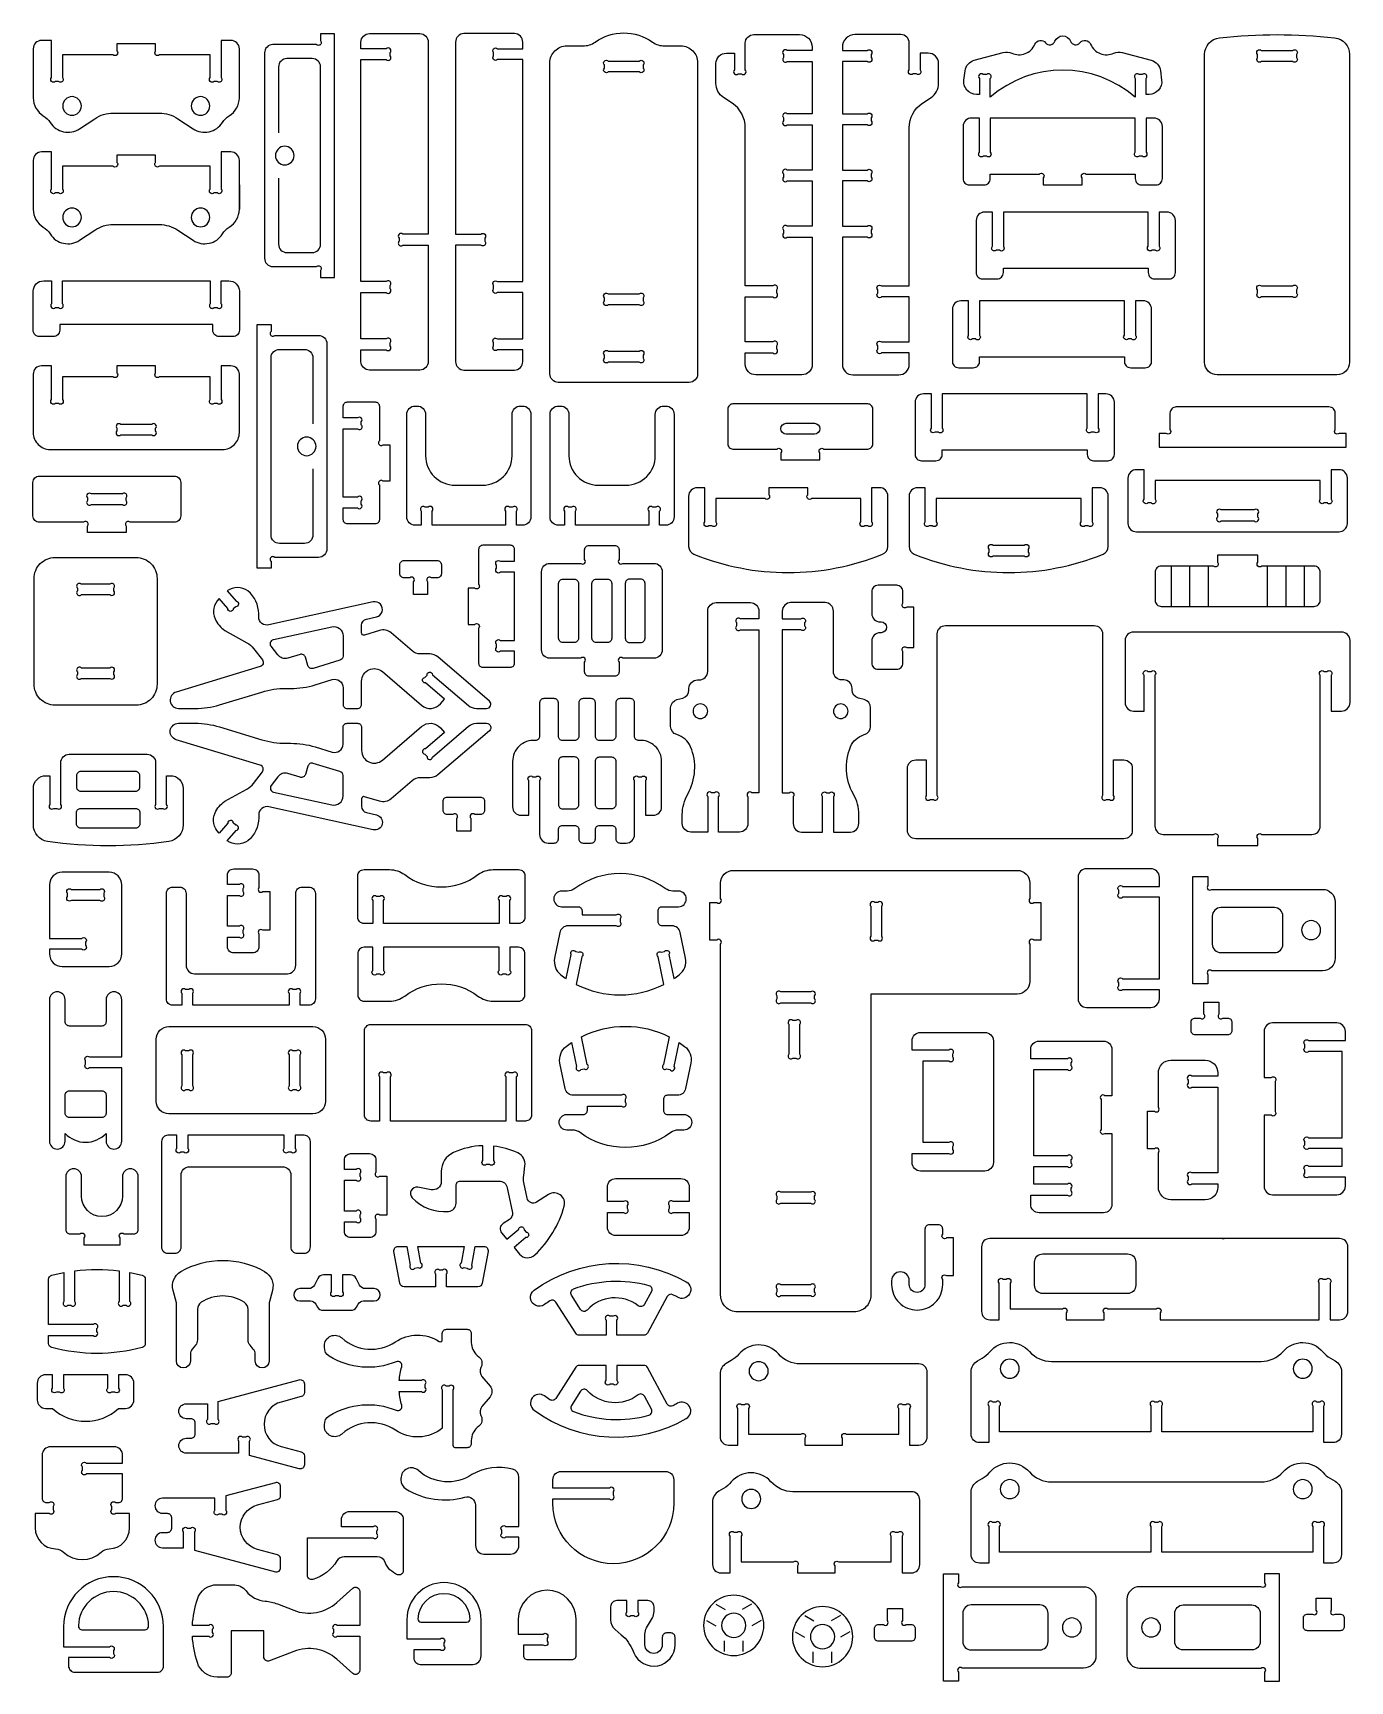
# Model space of a CAD drawing. Extents: x 658.3 to 688.5, y 0.5 to 38.3.
import ezdxf

# ---------------------------------------------------------------- set-up
doc = ezdxf.new("R2010")
doc.units = 0
doc.header["$MEASUREMENT"] = 0
doc.layers.get('DEFPOINTS').update_dxf_attribs({"color": 1, "linetype": 'CONTINUOUS'})
doc.layers.add('KONTUR', color=20, linetype='CONTINUOUS')

msp = doc.modelspace()

# ---------------------------------------------------------------- linework, layer by layer
at = {"layer": 'DEFPOINTS'}
msp.add_lwpolyline([(658.689, 28.758), (662.647, 28.758, 0.414214), (663.031, 29.142), (663.031, 30.483, 0.414214), (662.839, 30.675), (662.612, 30.675), (662.612, 29.901, -1), (662.523, 29.812), (662.45, 29.812, -1), (662.362, 29.901), (662.362, 30.425), (661.2, 30.425, -1), (661.112, 30.513), (661.112, 30.675), (660.224, 30.675), (660.224, 30.513, -1), (660.135, 30.425), (658.974, 30.425), (658.974, 29.901, -1), (658.885, 29.812), (658.812, 29.812, -1), (658.724, 29.901), (658.724, 30.675), (658.496, 30.675, 0.414214), (658.304, 30.483), (658.304, 29.142, 0.414214)], format="xyb", close=True, dxfattribs=at)
at = {"layer": 'KONTUR'}
for points in [[(663.609, 37.85), (663.609, 33.144, 0.414214), (663.802, 32.952), (664.803, 32.952, -1), (664.892, 32.863), (664.892, 32.702), (665.213, 32.702), (665.213, 38.292), (664.892, 38.292), (664.892, 38.131, -1), (664.803, 38.042), (663.802, 38.042, 0.414214)], [(665.82, 32.356), (666.401, 32.356, 1), (666.489, 32.445), (666.489, 32.518, 1), (666.401, 32.606), (665.82, 32.606), (665.82, 37.697), (666.401, 37.697, 1), (666.489, 37.785), (666.489, 37.858, 1), (666.401, 37.947), (665.82, 37.947), (665.82, 38.101, -0.414214), (666.013, 38.294), (667.17, 38.294, -0.414214), (667.362, 38.101), (667.362, 33.694), (666.782, 33.694, 1), (666.693, 33.605), (666.693, 33.532, 1), (666.782, 33.444), (667.362, 33.444), (667.362, 30.771, -0.414214), (667.17, 30.579), (666.013, 30.579, -0.414214), (665.82, 30.771), (665.82, 31.042), (666.401, 31.042, 1), (666.489, 31.131), (666.489, 31.204, 1), (666.401, 31.292), (665.82, 31.292)], [(669.531, 32.356), (668.951, 32.356, -1), (668.862, 32.445), (668.862, 32.518, -1), (668.951, 32.606), (669.531, 32.606), (669.531, 37.697), (668.951, 37.697, -1), (668.862, 37.785), (668.862, 37.858, -1), (668.951, 37.947), (669.531, 37.947), (669.531, 38.101, 0.414214), (669.339, 38.294), (668.182, 38.294, 0.414214), (667.989, 38.101), (667.989, 33.694), (668.57, 33.694, -1), (668.658, 33.605), (668.658, 33.532, -1), (668.57, 33.444), (667.989, 33.444), (667.989, 30.771, 0.414214), (668.182, 30.579), (669.339, 30.579, 0.414214), (669.531, 30.771), (669.531, 31.042), (668.951, 31.042, -1), (668.862, 31.131), (668.862, 31.204, -1), (668.951, 31.292), (669.531, 31.292)], [(670.345, 30.297, -0.414214), (670.152, 30.489), (670.152, 37.627, -0.414214), (670.537, 38.012), (670.911, 38.012, 0.155074), (671.189, 38.1, -0.31779), (672.504, 38.1, 0.155074), (672.782, 38.012), (673.156, 38.012, -0.414214), (673.54, 37.627), (673.54, 30.489, -0.414214), (673.348, 30.297)], [(674.384, 37.846), (674.383, 37.461, 1), (674.472, 37.373), (674.545, 37.373, 1), (674.633, 37.461), (674.633, 38.079, -0.414214), (674.826, 38.271), (675.879, 38.271, -0.414214), (676.167, 37.983), (676.167, 37.905), (675.596, 37.905, 1), (675.508, 37.816), (675.508, 37.743, 1), (675.596, 37.655), (676.167, 37.655), (676.167, 36.453), (675.596, 36.453, 1), (675.508, 36.364), (675.508, 36.292, 1), (675.596, 36.203), (676.167, 36.203), (676.167, 35.165), (675.596, 35.165, 1), (675.508, 35.076), (675.508, 35.003, 1), (675.596, 34.915), (676.167, 34.915), (676.167, 33.877), (675.596, 33.877, 1), (675.508, 33.788), (675.508, 33.715, 1), (675.596, 33.627), (676.167, 33.627), (676.167, 30.71, -0.414214), (675.927, 30.469), (674.874, 30.469, -0.414214), (674.633, 30.71), (674.633, 30.973), (675.267, 30.973, 1), (675.356, 31.061), (675.356, 31.134, 1), (675.267, 31.223), (674.633, 31.223), (674.633, 32.257), (675.267, 32.257, 1), (675.356, 32.345), (675.356, 32.418, 1), (675.267, 32.507), (674.633, 32.507), (674.633, 36.136, 0.252072), (674.331, 36.698), (674.132, 36.829, -0.252072), (673.959, 37.15), (673.959, 37.605, -0.414214), (674.199, 37.846)], [(678.641, 37.846), (678.642, 37.461, -1), (678.553, 37.373), (678.48, 37.373, -1), (678.392, 37.461), (678.392, 38.079, 0.414214), (678.199, 38.271), (677.146, 38.271, 0.414214), (676.858, 37.983), (676.858, 37.905), (677.429, 37.905, -1), (677.517, 37.816), (677.517, 37.743, -1), (677.429, 37.655), (676.858, 37.655), (676.858, 36.453), (677.429, 36.453, -1), (677.517, 36.364), (677.517, 36.292, -1), (677.429, 36.203), (676.858, 36.203), (676.858, 35.165), (677.429, 35.165, -1), (677.517, 35.076), (677.517, 35.003, -1), (677.429, 34.915), (676.858, 34.915), (676.858, 33.877), (677.429, 33.877, -1), (677.517, 33.788), (677.517, 33.715, -1), (677.429, 33.627), (676.858, 33.627), (676.858, 30.71, 0.414214), (677.098, 30.469), (678.151, 30.469, 0.414214), (678.392, 30.71), (678.392, 30.973), (677.758, 30.973, -1), (677.669, 31.061), (677.669, 31.134, -1), (677.758, 31.223), (678.392, 31.223), (678.392, 32.257), (677.758, 32.257, -1), (677.669, 32.345), (677.669, 32.418, -1), (677.758, 32.507), (678.392, 32.507), (678.392, 36.136, -0.252072), (678.694, 36.698), (678.893, 36.829, 0.252072), (679.066, 37.15), (679.066, 37.605, 0.414214), (678.826, 37.846)], [(681.733, 38.118, -0.687577), (682.092, 38.118, 0.578369), (682.306, 38.084, -0.567962), (682.552, 38.049, 0.425793), (683.08, 37.845, -0.176453), (683.277, 37.863), (683.941, 37.685, -0.304748), (684.152, 37.442), (684.18, 37.226, -0.451549), (683.894, 36.901), (683.824, 36.901), (683.824, 37.267, 1), (683.735, 37.356), (683.662, 37.356, 1), (683.574, 37.267), (683.574, 36.835, 0.37485), (680.251, 36.835), (680.251, 37.267, 1), (680.162, 37.356), (680.089, 37.356, 1), (680.001, 37.267), (680.001, 36.901), (679.931, 36.901, -0.451549), (679.644, 37.226), (679.672, 37.442, -0.304748), (679.883, 37.685), (680.547, 37.863, -0.176453), (680.744, 37.845, 0.425793), (681.273, 38.049, -0.567962), (681.518, 38.084, 0.578369)], [(685.454, 30.469, -0.414214), (685.165, 30.758), (685.165, 37.816, -0.382343), (685.508, 38.198, -0.055069), (688.146, 38.198, -0.382343), (688.488, 37.816), (688.488, 30.758, -0.414214), (688.2, 30.469)], [(661.62, 36.343), (661.969, 36.111, 0.422185), (662.643, 36.255, -0.11659), (662.8, 36.411, 0.261966), (663.031, 36.822), (663.031, 37.945, 0.414214), (662.839, 38.137), (662.612, 38.137), (662.612, 37.285, -1), (662.523, 37.197), (662.45, 37.197, -1), (662.362, 37.285), (662.362, 37.809), (661.2, 37.809, -1), (661.112, 37.898), (661.112, 38.059), (660.224, 38.059), (660.224, 37.898, -1), (660.135, 37.809), (658.974, 37.809), (658.974, 37.285, -1), (658.885, 37.197), (658.812, 37.197, -1), (658.724, 37.285), (658.724, 38.137), (658.496, 38.137, 0.414214), (658.304, 37.945), (658.304, 36.822, 0.261966), (658.535, 36.411, -0.11659), (658.693, 36.255, 0.422185), (659.367, 36.111), (659.715, 36.343, -0.147995), (660.142, 36.472), (661.194, 36.472, -0.147995)], [(686.469, 37.905), (687.185, 37.905, -1), (687.273, 37.816), (687.273, 37.743, -1), (687.185, 37.655), (686.469, 37.655, -1), (686.38, 37.743), (686.38, 37.816, -1)], [(671.491, 37.665), (672.202, 37.665, -1), (672.29, 37.576), (672.29, 37.503, -1), (672.202, 37.415), (671.491, 37.415, -1), (671.402, 37.503), (671.402, 37.576, -1)], [(659.194, 36.848, 0.414214), (658.981, 36.635, 0.414214), (659.194, 36.422, 0.414214), (659.408, 36.635, 0.414214)], [(662.141, 36.848, 0.414214), (661.928, 36.635, 0.414214), (662.141, 36.422, 0.414214), (662.354, 36.635, 0.414214)], [(680.251, 36.358), (680.251, 35.573, -1), (680.162, 35.484), (680.089, 35.484, -1), (680.001, 35.573), (680.001, 36.358), (679.821, 36.358, 0.414214), (679.628, 36.166), (679.628, 34.969, 0.414214), (679.772, 34.824), (680.106, 34.824, 0.414214), (680.251, 34.969), (680.251, 35.074), (681.377, 35.074, -1), (681.466, 34.986), (681.466, 34.824), (682.358, 34.824), (682.358, 34.986, -1), (682.447, 35.074), (683.574, 35.074), (683.574, 34.969, 0.414214), (683.718, 34.824), (684.052, 34.824, 0.414214), (684.196, 34.969), (684.196, 36.166, 0.414214), (684.004, 36.358), (683.824, 36.358), (683.824, 35.573, -1), (683.735, 35.484), (683.662, 35.484, -1), (683.574, 35.573), (683.574, 36.358)], [(661.62, 33.787), (661.969, 33.555, 0.422185), (662.643, 33.699, -0.11659), (662.8, 33.855, 0.261966), (663.031, 34.265), (663.031, 35.388, 0.414214), (662.839, 35.581), (662.612, 35.581), (662.612, 34.729, -1), (662.523, 34.641), (662.45, 34.641, -1), (662.362, 34.729), (662.362, 35.253), (661.2, 35.253, -1), (661.112, 35.342), (661.112, 35.503), (660.224, 35.503), (660.224, 35.342, -1), (660.135, 35.253), (658.974, 35.253), (658.974, 34.729, -1), (658.885, 34.641), (658.812, 34.641, -1), (658.724, 34.729), (658.724, 35.581), (658.496, 35.581, 0.414214), (658.304, 35.388), (658.304, 34.265, 0.261966), (658.535, 33.855, -0.11659), (658.693, 33.699, 0.422185), (659.367, 33.555), (659.715, 33.787, -0.147995), (660.142, 33.916), (661.194, 33.916, -0.147995)], [(664.072, 35.71, 0.414214), (663.859, 35.497, 0.414214), (664.072, 35.284, 0.414214), (664.286, 35.497, 0.414214)], [(659.194, 34.292, 0.414214), (658.981, 34.079, 0.414214), (659.194, 33.865, 0.414214), (659.408, 34.079, 0.414214)], [(662.141, 34.292, 0.414214), (661.928, 34.079, 0.414214), (662.141, 33.865, 0.414214), (662.354, 34.079, 0.414214)], [(680.55, 34.202), (680.55, 33.416, -1), (680.461, 33.327), (680.388, 33.327, -1), (680.3, 33.416), (680.3, 34.202), (680.12, 34.202, 0.414214), (679.927, 34.009), (679.927, 32.812, 0.414214), (680.072, 32.668), (680.405, 32.668, 0.414214), (680.55, 32.812), (680.55, 32.918), (683.873, 32.918), (683.873, 32.812, 0.414214), (684.017, 32.668), (684.351, 32.668, 0.414214), (684.495, 32.812), (684.495, 34.009, 0.414214), (684.303, 34.202), (684.123, 34.202), (684.123, 33.416, -1), (684.034, 33.327), (683.961, 33.327, -1), (683.873, 33.416), (683.873, 34.202)], [(658.767, 31.346), (658.448, 31.346, -0.414214), (658.304, 31.49), (658.304, 32.384, -0.414214), (658.544, 32.624), (658.724, 32.624), (658.724, 32.1, 1), (658.812, 32.011), (658.885, 32.011, 1), (658.974, 32.1), (658.974, 32.624), (662.362, 32.624), (662.362, 32.1, 1), (662.45, 32.011), (662.523, 32.011, 1), (662.612, 32.1), (662.612, 32.624), (662.791, 32.624, -0.414214), (663.031, 32.384), (663.031, 31.49, -0.414214), (662.887, 31.346), (662.568, 31.346, -0.414214), (662.424, 31.49), (662.424, 31.622), (658.912, 31.622), (658.912, 31.49, -0.414214)], [(686.469, 32.507), (687.185, 32.507, -1), (687.273, 32.418), (687.273, 32.345, -1), (687.185, 32.257), (686.469, 32.257, -1), (686.38, 32.345), (686.38, 32.418, -1)], [(671.491, 32.324), (672.202, 32.324, -1), (672.29, 32.236), (672.29, 32.163, -1), (672.202, 32.074), (671.491, 32.074, -1), (671.402, 32.163), (671.402, 32.236, -1)], [(680.004, 32.166), (680.004, 31.38, -1), (679.916, 31.291), (679.843, 31.291, -1), (679.754, 31.38), (679.754, 32.166), (679.574, 32.166, 0.414214), (679.382, 31.973), (679.382, 30.776, 0.414214), (679.526, 30.632), (679.86, 30.632, 0.414214), (680.004, 30.776), (680.004, 30.882), (683.327, 30.882), (683.327, 30.776, 0.414214), (683.471, 30.632), (683.805, 30.632, 0.414214), (683.95, 30.776), (683.95, 31.973, 0.414214), (683.757, 32.166), (683.577, 32.166), (683.577, 31.38, -1), (683.489, 31.291), (683.416, 31.291, -1), (683.327, 31.38), (683.327, 32.166)], [(665.039, 31.181), (665.039, 26.475, -0.414214), (664.847, 26.283), (663.845, 26.283, 1), (663.757, 26.194), (663.757, 26.033), (663.436, 26.033), (663.436, 31.623), (663.757, 31.623), (663.757, 31.462, 1), (663.845, 31.373), (664.847, 31.373, -0.414214)], [(672.202, 30.76), (671.491, 30.76, -1), (671.402, 30.849), (671.402, 30.922, -1), (671.491, 31.01), (672.202, 31.01, -1), (672.29, 30.922), (672.29, 30.849, -1)], [(679.149, 30.033), (679.149, 29.247, -1), (679.061, 29.158), (678.988, 29.158, -1), (678.899, 29.247), (678.899, 30.033), (678.719, 30.033, 0.414214), (678.527, 29.841), (678.527, 28.643, 0.414214), (678.671, 28.499), (679.005, 28.499, 0.414214), (679.149, 28.643), (679.149, 28.749), (682.473, 28.749), (682.473, 28.643, 0.414214), (682.617, 28.499), (682.951, 28.499, 0.414214), (683.095, 28.643), (683.095, 29.841, 0.414214), (682.903, 30.033), (682.723, 30.033), (682.723, 29.247, -1), (682.634, 29.158), (682.561, 29.158, -1), (682.473, 29.247), (682.473, 30.033)], [(665.415, 29.23), (665.74, 29.23, 1), (665.828, 29.319), (665.828, 29.392, 1), (665.74, 29.48), (665.415, 29.48), (665.415, 29.751, -0.414214), (665.512, 29.847), (666.145, 29.847, -0.414214), (666.241, 29.751), (666.241, 28.953, 1), (666.33, 28.864), (666.479, 28.864), (666.479, 28.032), (666.33, 28.032, 1), (666.241, 27.943), (666.241, 27.145, -0.414214), (666.145, 27.049), (665.512, 27.049, -0.414214), (665.415, 27.145), (665.415, 27.416), (665.74, 27.416, 1), (665.828, 27.504), (665.828, 27.577, 1), (665.74, 27.666), (665.415, 27.666)], [(666.87, 29.562, -0.414214), (667.062, 29.754), (667.11, 29.754, -0.414214), (667.302, 29.562), (667.302, 28.612, 0.414214), (667.975, 27.939), (668.611, 27.939, 0.414214), (669.284, 28.612), (669.284, 29.562, -0.414214), (669.476, 29.754), (669.524, 29.754, -0.414214), (669.716, 29.562), (669.716, 27.212, -0.414214), (669.524, 27.02), (669.384, 27.02), (669.384, 27.344, 1), (669.295, 27.433), (669.222, 27.433, 1), (669.134, 27.344), (669.134, 27.02), (667.452, 27.02), (667.452, 27.344, 1), (667.364, 27.433), (667.291, 27.433, 1), (667.202, 27.344), (667.202, 27.02), (667.062, 27.02, -0.414214), (666.87, 27.212)], [(670.155, 29.562, -0.414214), (670.347, 29.754), (670.395, 29.754, -0.414214), (670.587, 29.562), (670.587, 28.612, 0.414214), (671.26, 27.939), (671.896, 27.939, 0.414214), (672.569, 28.612), (672.569, 29.562, -0.414214), (672.761, 29.754), (672.809, 29.754, -0.414214), (673.001, 29.562), (673.001, 27.212, -0.414214), (672.809, 27.02), (672.669, 27.02), (672.669, 27.344, 1), (672.58, 27.433), (672.507, 27.433, 1), (672.419, 27.344), (672.419, 27.02), (670.738, 27.02), (670.738, 27.344, 1), (670.649, 27.433), (670.576, 27.433, 1), (670.488, 27.344), (670.488, 27.02), (670.347, 27.02, -0.414214), (670.155, 27.212)], [(674.233, 28.884, 0.414214), (674.348, 28.768), (675.36, 28.768, -1), (675.448, 28.68), (675.448, 28.518), (676.341, 28.518), (676.341, 28.68, -1), (676.429, 28.768), (677.441, 28.768, 0.414214), (677.556, 28.884), (677.556, 29.687, 0.414214), (677.441, 29.802), (674.348, 29.802, 0.414214), (674.233, 29.687)], [(684.371, 29.589), (684.371, 29.215, -1), (684.282, 29.127), (684.121, 29.127), (684.121, 28.809), (688.412, 28.809), (688.412, 29.127), (688.25, 29.127, -1), (688.162, 29.215), (688.162, 29.589, 0.414214), (688.017, 29.733), (684.515, 29.733, 0.414214)], [(660.312, 29.093), (661.023, 29.093, 1), (661.112, 29.182), (661.112, 29.243, 1), (661.023, 29.331), (660.312, 29.331, 1), (660.224, 29.243), (660.224, 29.182, 1)], [(675.573, 29.357), (676.216, 29.357, -1), (676.216, 29.107), (675.573, 29.107, -1)], [(664.576, 29.041, 0.414214), (664.363, 28.828, 0.414214), (664.576, 28.615, 0.414214), (664.789, 28.828, 0.414214)], [(661.542, 27.089), (660.525, 27.089, 1), (660.436, 27.001), (660.436, 26.851), (659.548, 26.851), (659.548, 27.001, 1), (659.46, 27.089), (658.443, 27.089, -0.414214), (658.298, 27.233), (658.298, 28.003, -0.414214), (658.443, 28.147), (661.542, 28.147, -0.414214), (661.686, 28.003), (661.686, 27.233, -0.414214)], [(683.6, 26.87), (688.247, 26.87, 0.414214), (688.439, 27.062), (688.439, 28.101, 0.414214), (688.247, 28.294), (688.068, 28.294), (688.068, 27.619, -1), (687.98, 27.53), (687.907, 27.53, -1), (687.818, 27.619), (687.818, 28.044), (684.028, 28.044), (684.028, 27.619, -1), (683.939, 27.53), (683.866, 27.53, -1), (683.778, 27.619), (683.778, 28.294), (683.6, 28.294, 0.414214), (683.407, 28.101), (683.407, 27.062, 0.414214)], [(659.637, 27.499), (660.348, 27.499, 1), (660.436, 27.587), (660.436, 27.648, 1), (660.348, 27.737), (659.637, 27.737, 1), (659.548, 27.648), (659.548, 27.587, 1)], [(677.529, 27.881), (677.529, 27.095, -1), (677.441, 27.006), (677.368, 27.006, -1), (677.279, 27.095), (677.279, 27.631), (676.153, 27.631, -1), (676.064, 27.719), (676.064, 27.881), (675.171, 27.881), (675.171, 27.719, -1), (675.083, 27.631), (673.956, 27.631), (673.956, 27.095, -1), (673.868, 27.006), (673.795, 27.006, -1), (673.706, 27.095), (673.706, 27.881), (673.526, 27.881, 0.414214), (673.334, 27.688), (673.334, 26.535, 0.305092), (673.454, 26.357, 0.195594), (677.782, 26.357, 0.305092), (677.902, 26.535), (677.902, 27.688, 0.414214), (677.709, 27.881)], [(678.508, 26.357, 0.195594), (682.837, 26.357, 0.305092), (682.956, 26.535), (682.956, 27.688, 0.414214), (682.764, 27.881), (682.584, 27.881), (682.584, 27.095, -1), (682.496, 27.006), (682.423, 27.006, -1), (682.334, 27.095), (682.334, 27.631), (679.011, 27.631), (679.011, 27.095, -1), (678.922, 27.006), (678.849, 27.006, -1), (678.761, 27.095), (678.761, 27.881), (678.581, 27.881, 0.414214), (678.389, 27.688), (678.389, 26.535, 0.305092)], [(685.548, 27.12), (686.299, 27.12, 1), (686.387, 27.208), (686.387, 27.281, 1), (686.299, 27.37), (685.548, 27.37, 1), (685.459, 27.281), (685.459, 27.208, 1)], [(669.342, 25.943), (669.018, 25.943, -1), (668.929, 26.032), (668.929, 26.105, -1), (669.018, 26.193), (669.342, 26.193), (669.342, 26.464, 0.414214), (669.246, 26.56), (668.613, 26.56, 0.414214), (668.517, 26.464), (668.517, 25.666, -1), (668.428, 25.577), (668.279, 25.577), (668.279, 24.745), (668.428, 24.745, -1), (668.517, 24.656), (668.517, 23.858, 0.414214), (668.613, 23.762), (669.246, 23.762, 0.414214), (669.342, 23.858), (669.342, 24.129), (669.018, 24.129, -1), (668.929, 24.217), (668.929, 24.29, -1), (669.018, 24.379), (669.342, 24.379)], [(671.045, 23.56, -0.414214), (670.949, 23.657), (670.949, 23.881, 1), (670.861, 23.97), (670.152, 23.97, -0.414214), (669.96, 24.162), (669.96, 25.954, -0.414214), (670.152, 26.146), (670.861, 26.146, 1), (670.949, 26.234), (670.949, 26.459, -0.414214), (671.045, 26.555), (671.641, 26.555, -0.414214), (671.738, 26.459), (671.738, 26.234, 1), (671.826, 26.146), (672.535, 26.146, -0.414214), (672.727, 25.954), (672.727, 24.162, -0.414214), (672.535, 23.97), (671.826, 23.97, 1), (671.738, 23.881), (671.738, 23.657, -0.414214), (671.641, 23.56)], [(680.315, 26.563), (681.03, 26.563, -1), (681.119, 26.474), (681.119, 26.401, -1), (681.03, 26.313), (680.315, 26.313, -1), (680.226, 26.401), (680.226, 26.474, -1)], [(660.664, 26.28, -0.414214), (661.145, 25.799), (661.145, 23.375, -0.414214), (660.664, 22.894), (658.805, 22.894, -0.414214), (658.324, 23.375), (658.324, 25.799, -0.414214), (658.805, 26.28)], [(667.567, 25.813), (667.436, 25.813, 1), (667.347, 25.724), (667.347, 25.429), (667.026, 25.429), (667.026, 25.724, 1), (666.938, 25.813), (666.807, 25.813, -0.414214), (666.711, 25.909), (666.711, 26.116, -0.414214), (666.807, 26.212), (667.567, 26.212, -0.414214), (667.663, 26.116), (667.663, 25.909, -0.414214)], [(687.674, 25.159, 0.414214), (687.818, 25.303), (687.818, 25.938, 0.414214), (687.674, 26.082), (686.476, 26.082, -1), (686.387, 26.171), (686.387, 26.332), (685.459, 26.332), (685.459, 26.171, -1), (685.371, 26.082), (684.172, 26.082, 0.414214), (684.028, 25.938), (684.028, 25.303, 0.414214), (684.172, 25.159)], [(670.353, 25.687, -0.414214), (670.45, 25.783), (670.71, 25.783, -0.414214), (670.806, 25.687), (670.806, 24.428, -0.414214), (670.71, 24.332), (670.45, 24.332, -0.414214), (670.353, 24.428)], [(671.117, 24.428), (671.117, 25.687, -0.414214), (671.213, 25.783), (671.474, 25.783, -0.414214), (671.57, 25.687), (671.57, 24.428, -0.414214), (671.474, 24.332), (671.213, 24.332, -0.414214)], [(672.333, 25.687, 0.414214), (672.237, 25.783), (671.977, 25.783, 0.414214), (671.881, 25.687), (671.881, 24.428, 0.414214), (671.977, 24.332), (672.237, 24.332, 0.414214), (672.333, 24.428)], [(659.407, 25.428), (660.062, 25.428, 1), (660.151, 25.516), (660.151, 25.577, 1), (660.062, 25.666), (659.407, 25.666, 1), (659.318, 25.577), (659.318, 25.516, 1)], [(663.475, 24.987, 0.224783), (663.228, 25.512, 0.332024), (662.748, 25.512), (662.955, 25.277, -1), (662.947, 25.152), (662.892, 25.104, -1), (662.767, 25.112), (662.569, 25.337, 0.318462), (662.473, 24.872, 0.133666), (662.697, 24.608), (663.206, 24.327, -0.10459), (663.357, 24.197), (663.56, 23.93, -0.522753), (663.511, 23.78), (661.581, 23.195, 0.862777), (661.636, 22.819), (662.019, 22.819, 0.073666), (662.576, 22.901), (663.547, 23.195, -0.073666), (664.104, 23.278), (664.209, 23.278, 0.073666), (664.767, 23.36), (665.16, 23.479, -0.503235), (665.408, 23.295), (665.408, 22.915, 0.414214), (665.504, 22.819), (665.738, 22.819, 0.414214), (665.835, 22.915), (665.835, 23.444, -0.640772), (666.311, 23.663), (667.209, 22.893, 0.414214), (667.645, 22.927), (667.733, 23.029), (667.296, 23.404, -1), (667.287, 23.529), (667.334, 23.584, -1), (667.459, 23.593), (668.282, 22.888, 0.179039), (668.469, 22.819), (668.702, 22.819, 0.696297), (668.764, 22.988), (667.585, 23.999, 0.179039), (667.397, 24.068), (667.181, 24.068, -0.179039), (666.993, 24.138), (666.512, 24.55, 0.256082), (666.241, 24.607), (665.897, 24.502, -0.503235), (665.835, 24.548), (665.835, 24.728, -0.35181), (665.948, 24.869), (666.175, 24.919, 1), (666.099, 25.261), (663.709, 24.733, -0.479498), (663.475, 24.92)], [(677.725, 24.555, 0.414214), (677.533, 24.362), (677.533, 23.862, 0.414214), (677.677, 23.718), (678.104, 23.718, 0.414214), (678.248, 23.862), (678.248, 24.127, -1), (678.337, 24.216), (678.498, 24.216), (678.498, 25.144), (678.337, 25.144, -1), (678.248, 25.232), (678.248, 25.498, 0.414214), (678.104, 25.642), (677.677, 25.642, 0.414214), (677.533, 25.498), (677.533, 24.997, 0.414214), (677.725, 24.805), (677.747, 24.805, -1), (677.747, 24.555)], [(672.921, 22.835, -0.339454), (673.064, 23.021), (673.198, 23.057, 0.339454), (673.341, 23.242), (673.341, 23.28, -0.414214), (673.533, 23.472), (673.577, 23.472, 0.414214), (673.77, 23.665), (673.77, 25.053, -0.414214), (673.962, 25.245), (674.751, 25.245, -0.414214), (674.943, 25.053), (674.943, 24.874), (674.519, 24.874, 1), (674.43, 24.786), (674.43, 24.713, 1), (674.519, 24.624), (674.943, 24.624), (674.943, 20.885), (674.782, 20.885, 1), (674.693, 20.796), (674.693, 20.177, -0.414214), (674.501, 19.985), (674.02, 19.985), (674.02, 20.796, 1), (673.931, 20.885), (673.858, 20.885, 1), (673.77, 20.796), (673.77, 19.985), (673.381, 19.985, -0.414214), (673.188, 20.177), (673.188, 20.382, -0.129433), (673.313, 20.856, 0.231132), (673.379, 21.939, 0.231026), (673.062, 22.218, -0.33747), (672.921, 22.403)], [(677.503, 22.835, 0.339454), (677.36, 23.021), (677.226, 23.057, -0.339454), (677.083, 23.242), (677.083, 23.28, 0.414214), (676.891, 23.472), (676.847, 23.472, -0.414214), (676.654, 23.665), (676.654, 25.053, 0.414214), (676.462, 25.245), (675.673, 25.245, 0.414214), (675.481, 25.053), (675.481, 24.874), (675.905, 24.874, -1), (675.994, 24.786), (675.994, 24.713, -1), (675.905, 24.624), (675.481, 24.624), (675.481, 20.885), (675.642, 20.885, -1), (675.731, 20.796), (675.731, 20.177, 0.414214), (675.923, 19.985), (676.404, 19.985), (676.404, 20.796, -1), (676.493, 20.885), (676.566, 20.885, -1), (676.654, 20.796), (676.654, 19.985), (677.044, 19.985, 0.414214), (677.236, 20.177), (677.236, 20.382, 0.129433), (677.111, 20.856, -0.231132), (677.045, 21.939, -0.231026), (677.362, 22.218, 0.33747), (677.503, 22.403)], [(663.816, 24.397), (665.151, 24.692, -0.479498), (665.408, 24.486), (665.408, 24.016, -0.330464), (665.339, 23.924), (664.724, 23.737, -0.414214), (664.604, 23.802), (664.546, 23.993, 0.414214), (664.426, 24.057), (664.142, 23.971, -0.313411), (663.913, 24.046), (663.761, 24.245, -0.547347)], [(683.507, 21.446), (683.507, 20.022, -0.414214), (683.315, 19.83), (678.543, 19.83, -0.414214), (678.35, 20.022), (678.35, 21.446, -0.414214), (678.543, 21.638), (678.783, 21.638), (678.783, 20.819, 1), (678.872, 20.73), (678.945, 20.73, 1), (679.033, 20.819), (679.033, 24.527, -0.414214), (679.226, 24.719), (682.632, 24.719, -0.414214), (682.824, 24.527), (682.824, 20.819, 1), (682.912, 20.73), (682.985, 20.73, 1), (683.074, 20.819), (683.074, 21.638), (683.315, 21.638, -0.414214)], [(686.385, 19.679), (686.385, 19.84, -1), (686.474, 19.929), (687.624, 19.929, 0.414214), (687.817, 20.121), (687.817, 23.579, -1), (687.905, 23.668), (687.978, 23.668, -1), (688.067, 23.579), (688.067, 22.76), (688.307, 22.76, 0.414214), (688.5, 22.952), (688.5, 24.376, 0.414214), (688.307, 24.568), (683.535, 24.568, 0.414214), (683.343, 24.376), (683.343, 22.952, 0.414214), (683.535, 22.76), (683.776, 22.76), (683.776, 23.579, -1), (683.865, 23.668), (683.938, 23.668, -1), (684.026, 23.579), (684.026, 20.121, 0.414214), (684.218, 19.929), (685.369, 19.929, -1), (685.458, 19.84), (685.458, 19.679)], [(659.318, 23.658), (659.318, 23.597, 1), (659.407, 23.508), (660.062, 23.508, 1), (660.151, 23.597), (660.151, 23.658, 1), (660.062, 23.746), (659.407, 23.746, 1)], [(670.442, 22.085, -0.414214), (670.346, 22.181), (670.346, 22.948, 0.414214), (670.25, 23.044), (670.013, 23.044, 0.414214), (669.917, 22.948), (669.917, 22.18, -0.437062), (669.814, 22.084, 0.437062), (669.296, 21.604), (669.296, 20.561, 0.414214), (669.488, 20.369), (669.667, 20.369), (669.667, 21.163, -1), (669.756, 21.251), (669.829, 21.251, -1), (669.917, 21.163), (669.917, 19.925, 0.414214), (670.109, 19.732), (670.25, 19.732, 0.414214), (670.346, 19.828), (670.346, 20.041, -0.414214), (670.442, 20.137), (670.719, 20.137, -0.414214), (670.816, 20.041), (670.816, 19.828, 0.414214), (670.912, 19.732), (671.099, 19.732, 0.414214), (671.195, 19.828), (671.195, 20.041, -0.414214), (671.291, 20.137), (671.568, 20.137, -0.414214), (671.664, 20.041), (671.664, 19.828, 0.414214), (671.761, 19.732), (671.901, 19.732, 0.414214), (672.093, 19.925), (672.093, 21.163, -1), (672.182, 21.251), (672.255, 21.251, -1), (672.343, 21.163), (672.343, 20.369), (672.523, 20.369, 0.414214), (672.715, 20.561), (672.715, 21.604, 0.437062), (672.197, 22.084, -0.437062), (672.093, 22.18), (672.093, 22.948, 0.414214), (671.997, 23.044), (671.761, 23.044, 0.414214), (671.664, 22.948), (671.664, 22.181, -0.414214), (671.568, 22.085), (671.291, 22.085, -0.414214), (671.195, 22.181), (671.195, 22.948, 0.414214), (671.099, 23.044), (670.912, 23.044, 0.414214), (670.816, 22.948), (670.816, 22.181, -0.414214), (670.719, 22.085)], [(673.602, 22.923, 0.414214), (673.434, 22.755, 0.414214), (673.602, 22.588, 0.414214), (673.77, 22.755, 0.414214)], [(676.822, 22.923, 0.414214), (676.654, 22.755, 0.414214), (676.822, 22.588, 0.414214), (676.99, 22.755, 0.414214)], [(663.475, 20.31, -0.224783), (663.228, 19.786, -0.332024), (662.748, 19.786), (662.955, 20.02, 1), (662.947, 20.145), (662.892, 20.193, 1), (662.767, 20.185), (662.569, 19.961, -0.318462), (662.473, 20.426, -0.133666), (662.697, 20.689), (663.206, 20.97, 0.10459), (663.357, 21.1), (663.56, 21.367, 0.522753), (663.511, 21.517), (661.581, 22.102, -0.862777), (661.636, 22.479), (662.019, 22.479, -0.073666), (662.576, 22.396), (663.547, 22.102, 0.073666), (664.104, 22.019), (664.209, 22.019, -0.073666), (664.767, 21.937), (665.16, 21.818, 0.503235), (665.408, 22.002), (665.408, 22.382, -0.414214), (665.504, 22.479), (665.738, 22.479, -0.414214), (665.835, 22.382), (665.835, 21.853, 0.640772), (666.311, 21.634), (667.209, 22.404, -0.414214), (667.645, 22.371), (667.733, 22.268), (667.296, 21.894, 1), (667.287, 21.769), (667.334, 21.713, 1), (667.459, 21.704), (668.282, 22.409, -0.179039), (668.469, 22.479), (668.702, 22.479, -0.696297), (668.764, 22.309), (667.585, 21.298, -0.179039), (667.397, 21.229), (667.181, 21.229, 0.179039), (666.993, 21.16), (666.512, 20.748, -0.256082), (666.241, 20.69), (665.897, 20.795, 0.503235), (665.835, 20.749), (665.835, 20.569, 0.35181), (665.948, 20.429), (666.175, 20.378, -1), (666.099, 20.036), (663.709, 20.565, 0.479498), (663.475, 20.377)], [(658.686, 21.277), (658.686, 20.616, 1), (658.774, 20.527), (658.847, 20.527, 1), (658.936, 20.616), (658.936, 21.575, -0.414214), (659.128, 21.767), (660.92, 21.767, -0.414214), (661.112, 21.575), (661.112, 20.616, 1), (661.201, 20.527), (661.273, 20.527, 1), (661.362, 20.616), (661.362, 21.277), (661.453, 21.277, -0.414214), (661.741, 20.989), (661.741, 20.149, -0.371951), (661.413, 19.768, -0.073339), (658.635, 19.768, -0.371951), (658.307, 20.149), (658.307, 20.989, -0.414214), (658.595, 21.277)], [(663.816, 20.9), (665.151, 20.605, 0.479498), (665.408, 20.811), (665.408, 21.281, 0.330464), (665.339, 21.373), (664.724, 21.56, 0.414214), (664.604, 21.496), (664.546, 21.304, -0.414214), (664.426, 21.24), (664.142, 21.326, 0.313411), (663.913, 21.252), (663.761, 21.052, 0.547347)], [(670.346, 20.613, 0.414214), (670.442, 20.517), (670.719, 20.517, 0.414214), (670.816, 20.613), (670.816, 21.61, 0.414214), (670.719, 21.706), (670.442, 21.706, 0.414214), (670.346, 21.61)], [(671.568, 21.706, -0.414214), (671.664, 21.61), (671.664, 20.613, -0.414214), (671.568, 20.517), (671.291, 20.517, -0.414214), (671.195, 20.613), (671.195, 21.61, -0.414214), (671.291, 21.706)], [(659.394, 21.373, 0.414214), (659.298, 21.277), (659.298, 21.017, 0.414214), (659.394, 20.921), (660.653, 20.921, 0.414214), (660.75, 21.017), (660.75, 21.277, 0.414214), (660.653, 21.373)], [(668.558, 20.387), (668.427, 20.387, 1), (668.339, 20.299), (668.339, 20.004), (668.018, 20.004), (668.018, 20.299, 1), (667.93, 20.387), (667.798, 20.387, -0.414214), (667.702, 20.484), (667.702, 20.69, -0.414214), (667.798, 20.787), (668.558, 20.787, -0.414214), (668.655, 20.69), (668.655, 20.484, -0.414214)], [(660.653, 20.074), (659.394, 20.074, -0.414214), (659.298, 20.171), (659.298, 20.431, -0.414214), (659.394, 20.527), (660.653, 20.527, -0.414214), (660.75, 20.431), (660.75, 20.171, -0.414214)], [(658.965, 16.902), (660.047, 16.902, 0.414214), (660.335, 17.191), (660.335, 18.773, 0.414214), (660.047, 19.061), (658.965, 19.061, 0.414214), (658.676, 18.773), (658.676, 17.546), (659.417, 17.546, -1), (659.506, 17.458), (659.506, 17.385, -1), (659.417, 17.296), (658.676, 17.296), (658.676, 17.191, 0.414214)], [(662.758, 17.574), (663.031, 17.574, 1), (663.119, 17.663), (663.119, 17.736, 1), (663.031, 17.824), (662.758, 17.824), (662.758, 18.529), (663.031, 18.529, 1), (663.119, 18.618), (663.119, 18.691, 1), (663.031, 18.779), (662.758, 18.779), (662.758, 18.995, -0.414214), (662.902, 19.139), (663.336, 19.139, -0.414214), (663.481, 18.995), (663.481, 18.71, 1), (663.569, 18.622), (663.731, 18.622), (663.731, 17.731), (663.569, 17.731, 1), (663.481, 17.643), (663.481, 17.358, -0.414214), (663.336, 17.214), (662.902, 17.214, -0.414214), (662.758, 17.358)], [(665.89, 19.123), (666.475, 19.123, -0.16263), (666.822, 19.007, 0.334097), (668.503, 19.007, -0.16263), (668.85, 19.123), (669.435, 19.123, -0.414214), (669.579, 18.979), (669.579, 18.032, -0.414214), (669.435, 17.888), (669.235, 17.888), (669.235, 18.417, 1), (669.146, 18.505), (669.073, 18.505, 1), (668.985, 18.417), (668.985, 17.888), (666.34, 17.888), (666.34, 18.417, 1), (666.251, 18.505), (666.178, 18.505, 1), (666.09, 18.417), (666.09, 17.888), (665.89, 17.888, -0.414214), (665.746, 18.032), (665.746, 18.979, -0.414214)], [(672.766, 16.49), (672.638, 17.125, -1), (672.707, 17.229), (672.778, 17.243, -1), (672.883, 17.174), (672.994, 16.623, 0.016944), (673.117, 16.711, 0.286808), (673.261, 17.092), (673.142, 17.679, 0.357001), (672.954, 17.833), (672.728, 17.833, -0.414214), (672.632, 17.93), (672.632, 18.177, -0.414214), (672.728, 18.273), (673.101, 18.273, 1), (673.101, 18.631), (672.971, 18.631, -0.161246), (672.799, 18.688, 0.331101), (670.722, 18.688, -0.161246), (670.55, 18.631), (670.42, 18.631, 1), (670.42, 18.273), (670.793, 18.273, -0.414214), (670.889, 18.177), (670.889, 18.083), (671.672, 18.083, -1), (671.761, 17.995), (671.761, 17.922, -1), (671.672, 17.833), (670.567, 17.833, 0.357001), (670.379, 17.679), (670.26, 17.092, 0.286808), (670.404, 16.711, 0.016944), (670.527, 16.623), (670.638, 17.174, -1), (670.743, 17.243), (670.814, 17.229, -1), (670.883, 17.125), (670.755, 16.49, 0.237707)], [(677.511, 9.366, -0.414214), (677.127, 8.982), (674.452, 8.982, -0.414214), (674.067, 9.366), (674.067, 17.417, 1), (673.979, 17.506), (673.817, 17.506), (673.817, 18.37), (673.979, 18.37, 1), (674.067, 18.458), (674.067, 18.817, -0.414214), (674.356, 19.105), (680.869, 19.105, -0.414214), (681.158, 18.817), (681.158, 18.458, 1), (681.246, 18.37), (681.408, 18.37), (681.408, 17.506), (681.246, 17.506, 1), (681.158, 17.417), (681.158, 16.559, -0.414214), (680.869, 16.27), (677.511, 16.27)], [(684.127, 16.369), (683.284, 16.369, -1), (683.195, 16.457), (683.195, 16.53, -1), (683.284, 16.619), (683.877, 16.619), (684.127, 16.619), (684.127, 18.488), (683.877, 18.488), (683.284, 18.488, -1), (683.195, 18.576), (683.195, 18.649, -1), (683.284, 18.738), (684.127, 18.738), (684.127, 18.95, 0.414214), (683.934, 19.143), (682.456, 19.143, 0.414214), (682.264, 18.95), (682.264, 16.156, 0.414214), (682.456, 15.964), (683.934, 15.964, 0.414214), (684.127, 16.156)], [(687.871, 16.801), (685.33, 16.801, 1), (685.242, 16.712), (685.242, 16.507), (684.898, 16.507), (684.898, 18.964), (685.242, 18.964), (685.242, 18.759, 1), (685.33, 18.67), (687.871, 18.67, -0.414214), (688.16, 18.382), (688.16, 17.089, -0.414214)], [(659.179, 18.667), (659.832, 18.667, -1), (659.92, 18.579), (659.92, 18.506, -1), (659.832, 18.417), (659.179, 18.417, -1), (659.091, 18.506), (659.091, 18.579, -1)], [(661.504, 16.013, -0.414214), (661.36, 16.157), (661.36, 18.576, -0.414214), (661.504, 18.721), (661.665, 18.721, -0.414214), (661.809, 18.576), (661.809, 16.928, 0.414214), (662.001, 16.736), (664.133, 16.736, 0.414214), (664.325, 16.928), (664.325, 18.576, -0.414214), (664.469, 18.721), (664.63, 18.721, -0.414214), (664.774, 18.576), (664.774, 16.157, -0.414214), (664.63, 16.013), (664.422, 16.013), (664.422, 16.286, 1), (664.334, 16.374), (664.261, 16.374, 1), (664.172, 16.286), (664.172, 16.013), (661.962, 16.013), (661.962, 16.286, 1), (661.873, 16.374), (661.8, 16.374, 1), (661.712, 16.286), (661.712, 16.013)], [(677.511, 18.281), (677.511, 17.594, 1), (677.6, 17.506), (677.673, 17.506, 1), (677.761, 17.594), (677.761, 18.281, 1), (677.673, 18.37), (677.6, 18.37, 1)], [(686.959, 17.411), (686.959, 18.059, 0.414214), (686.766, 18.251), (685.534, 18.251, 0.414214), (685.342, 18.059), (685.342, 17.411, 0.414214), (685.534, 17.219), (686.766, 17.219, 0.414214)], [(687.608, 17.953, 0.414214), (687.39, 17.735, 0.414214), (687.608, 17.517, 0.414214), (687.826, 17.735, 0.414214)], [(665.89, 16.107), (666.475, 16.107, 0.16263), (666.822, 16.222, -0.334097), (668.503, 16.222, 0.16263), (668.85, 16.107), (669.435, 16.107, 0.414214), (669.579, 16.251), (669.579, 17.197, 0.414214), (669.435, 17.341), (669.235, 17.341), (669.235, 16.812, -1), (669.146, 16.724), (669.073, 16.724, -1), (668.985, 16.812), (668.985, 17.341), (666.34, 17.341), (666.34, 16.812, -1), (666.251, 16.724), (666.178, 16.724, -1), (666.09, 16.812), (666.09, 17.341), (665.89, 17.341, 0.414214), (665.746, 17.197), (665.746, 16.251, 0.414214)], [(659.975, 16.14), (659.975, 15.632, -0.414214), (659.879, 15.536), (659.133, 15.536, -0.414214), (659.036, 15.632), (659.036, 16.14, 1), (658.676, 16.14), (658.676, 12.895, 1), (659.036, 12.895), (659.036, 13.075, 0.435619), (659.975, 13.075), (659.975, 12.895, 1), (660.335, 12.895), (660.335, 14.576), (659.594, 14.576, -1), (659.506, 14.664), (659.506, 14.737, -1), (659.594, 14.826), (660.335, 14.826), (660.335, 16.14, 1)], [(675.446, 16.067), (676.133, 16.067, 1), (676.221, 16.156), (676.221, 16.229, 1), (676.133, 16.317), (675.446, 16.317, 1), (675.357, 16.229), (675.357, 16.156, 1)], [(684.949, 15.718), (685.062, 15.718, 1), (685.15, 15.807), (685.15, 16.085), (685.494, 16.085), (685.494, 15.807, 1), (685.583, 15.718), (685.695, 15.718, -0.414214), (685.791, 15.622), (685.791, 15.432, -0.414214), (685.695, 15.335), (684.949, 15.335, -0.414214), (684.853, 15.432), (684.853, 15.622, -0.414214)], [(661.127, 15.235, -0.414214), (661.415, 15.523), (664.719, 15.523, -0.414214), (665.008, 15.235), (665.008, 13.809, -0.414214), (664.719, 13.521), (661.415, 13.521, -0.414214), (661.127, 13.809)], [(666.495, 13.356), (666.495, 14.375, 1), (666.406, 14.463), (666.333, 14.463, 1), (666.245, 14.375), (666.245, 13.356), (666.045, 13.356, -0.414214), (665.901, 13.5), (665.901, 15.427, -0.414214), (666.045, 15.571), (669.589, 15.571, -0.414214), (669.734, 15.427), (669.734, 13.5, -0.414214), (669.589, 13.356), (669.39, 13.356), (669.39, 14.375, 1), (669.301, 14.463), (669.228, 14.463, 1), (669.14, 14.375), (669.14, 13.356)], [(672.888, 15.29), (672.76, 14.656, 1), (672.829, 14.552), (672.901, 14.538, 1), (673.005, 14.607), (673.116, 15.158, -0.016944), (673.24, 15.07, -0.286808), (673.383, 14.688), (673.265, 14.102, -0.357001), (673.076, 13.948), (672.85, 13.948, 0.414214), (672.754, 13.851), (672.754, 13.604, 0.414214), (672.85, 13.508), (673.224, 13.508, -1), (673.224, 13.15), (673.094, 13.15, 0.161246), (672.922, 13.093, -0.331101), (670.844, 13.093, 0.161246), (670.672, 13.15), (670.542, 13.15, -1), (670.542, 13.508), (670.916, 13.508, 0.414214), (671.012, 13.604), (671.012, 13.698), (671.794, 13.698, 1), (671.883, 13.786), (671.883, 13.859, 1), (671.794, 13.948), (670.69, 13.948, -0.357001), (670.501, 14.102), (670.383, 14.688, -0.286808), (670.526, 15.07, -0.016944), (670.649, 15.158), (670.761, 14.607, 1), (670.865, 14.538), (670.937, 14.552, 1), (671.006, 14.656), (670.878, 15.29, -0.237707)], [(675.633, 15.575), (675.633, 14.888, 1), (675.722, 14.799), (675.795, 14.799, 1), (675.883, 14.888), (675.883, 15.575, 1), (675.795, 15.663), (675.722, 15.663, 1)], [(688.321, 12.725), (687.55, 12.725, -1), (687.461, 12.814), (687.461, 12.887, -1), (687.55, 12.975), (688.321, 12.975), (688.321, 14.951), (687.893, 14.951), (687.55, 14.951, -1), (687.461, 15.039), (687.461, 15.112, -1), (687.55, 15.201), (688.393, 15.201), (688.393, 15.413, 0.414214), (688.2, 15.606), (686.722, 15.606, 0.414214), (686.53, 15.413), (686.53, 14.354), (686.691, 14.354, -1), (686.78, 14.265), (686.78, 13.578, -1), (686.691, 13.49), (686.53, 13.49), (686.53, 11.861, 0.414214), (686.722, 11.668), (688.2, 11.668, 0.414214), (688.393, 11.861), (688.393, 12.073), (687.55, 12.073, -1), (687.461, 12.162), (687.461, 12.235, -1), (687.55, 12.323), (687.893, 12.323), (688.321, 12.323)], [(678.459, 12.616), (679.302, 12.616, 1), (679.39, 12.704), (679.39, 12.777, 1), (679.302, 12.866), (678.959, 12.866), (678.709, 12.866), (678.709, 14.735), (678.959, 14.735), (679.302, 14.735, 1), (679.39, 14.824), (679.39, 14.897, 1), (679.302, 14.985), (678.459, 14.985), (678.459, 15.198, -0.414214), (678.651, 15.39), (680.129, 15.39, -0.414214), (680.322, 15.198), (680.322, 12.403, -0.414214), (680.129, 12.211), (678.651, 12.211, -0.414214), (678.459, 12.403)], [(681.248, 12.311), (682.02, 12.311, 1), (682.108, 12.399), (682.108, 12.472, 1), (682.02, 12.561), (681.248, 12.561), (681.248, 14.536), (681.677, 14.536), (682.02, 14.536, 1), (682.108, 14.625), (682.108, 14.698, 1), (682.02, 14.786), (681.177, 14.786), (681.177, 14.999, -0.414214), (681.369, 15.191), (682.848, 15.191, -0.414214), (683.04, 14.999), (683.04, 13.939), (682.878, 13.939, 1), (682.79, 13.851), (682.79, 13.164, 1), (682.878, 13.075), (683.04, 13.075), (683.04, 11.446, -0.414214), (682.848, 11.254), (681.369, 11.254, -0.414214), (681.177, 11.446), (681.177, 11.659), (682.02, 11.659, 1), (682.108, 11.747), (682.108, 11.82, 1), (682.02, 11.909), (681.677, 11.909), (681.248, 11.909)], [(661.712, 14.879), (661.712, 14.165, 1), (661.8, 14.077), (661.873, 14.077, 1), (661.962, 14.165), (661.962, 14.879, 1), (661.873, 14.967), (661.8, 14.967, 1)], [(664.172, 14.879), (664.172, 14.165, 1), (664.261, 14.077), (664.334, 14.077, 1), (664.422, 14.165), (664.422, 14.879, 1), (664.334, 14.967), (664.261, 14.967, 1)], [(683.855, 13.583), (684.017, 13.583, 1), (684.105, 13.672), (684.105, 14.463, -0.414214), (684.394, 14.752), (685.18, 14.752, -0.414214), (685.468, 14.463), (685.468, 14.385), (684.875, 14.385, 1), (684.787, 14.297), (684.787, 14.224, 1), (684.875, 14.135), (685.468, 14.135), (685.468, 12.167), (684.875, 12.167, 1), (684.787, 12.078), (684.787, 12.005, 1), (684.875, 11.917), (685.468, 11.917), (685.468, 11.839, -0.414214), (685.18, 11.55), (684.394, 11.55, -0.414214), (684.105, 11.839), (684.105, 12.63, 1), (684.017, 12.719), (683.855, 12.719)], [(659.133, 13.44, -0.414214), (659.036, 13.536), (659.036, 13.955, -0.414214), (659.133, 14.051), (659.879, 14.051, -0.414214), (659.975, 13.955), (659.975, 13.536, -0.414214), (659.879, 13.44)], [(661.391, 13.032, 0.414214), (661.247, 12.888), (661.247, 10.469, 0.414214), (661.391, 10.324), (661.552, 10.324, 0.414214), (661.696, 10.469), (661.696, 12.117, -0.414214), (661.888, 12.309), (664.02, 12.309, -0.414214), (664.212, 12.117), (664.212, 10.469, 0.414214), (664.356, 10.324), (664.517, 10.324, 0.414214), (664.661, 10.469), (664.661, 12.888, 0.414214), (664.517, 13.032), (664.309, 13.032), (664.309, 12.731, -1), (664.221, 12.642), (664.148, 12.642, -1), (664.059, 12.731), (664.059, 13.032), (661.849, 13.032), (661.849, 12.731, -1), (661.76, 12.642), (661.687, 12.642, -1), (661.599, 12.731), (661.599, 13.032)], [(665.439, 11.044), (665.712, 11.044, 1), (665.8, 11.132), (665.8, 11.205, 1), (665.712, 11.294), (665.439, 11.294), (665.439, 11.999), (665.712, 11.999, 1), (665.8, 12.087), (665.8, 12.16, 1), (665.712, 12.249), (665.439, 12.249), (665.439, 12.465, -0.414214), (665.583, 12.609), (666.018, 12.609, -0.414214), (666.162, 12.465), (666.162, 12.18, 1), (666.25, 12.092), (666.412, 12.092), (666.412, 11.201), (666.25, 11.201, 1), (666.162, 11.112), (666.162, 10.828, -0.414214), (666.018, 10.684), (665.583, 10.684, -0.414214), (665.439, 10.828)], [(669.58, 12.329, 0.327736), (669.416, 12.628, 0.082502), (668.861, 12.783), (668.861, 12.45, -1), (668.772, 12.362), (668.699, 12.362, -1), (668.611, 12.45), (668.611, 12.792, 0.098873), (667.94, 12.634, 0.293434), (667.66, 12.197), (667.66, 11.97, -0.470319), (667.431, 11.781), (667.126, 11.839, 0.725517), (666.993, 11.599, 0.232505), (667.826, 11.284, 0.386628), (668, 11.475), (668, 11.884, -0.414214), (668.096, 11.981), (668.986, 11.981, -0.356602), (669.175, 11.827), (669.291, 11.253, -0.310333), (669.227, 11.103), (669.078, 11.007, 0.45464), (669.045, 10.792), (669.168, 10.647), (669.436, 10.875, -1), (669.561, 10.864), (669.608, 10.809, -1), (669.598, 10.684), (669.33, 10.456), (669.458, 10.306, 0.429009), (669.806, 10.287, 0.137809), (670.48, 11.405, 0.686905), (670.119, 11.672), (669.848, 11.498, -0.526329), (669.629, 11.591), (669.556, 11.95, -0.083534), (669.551, 12.109)], [(659.412, 11.635), (659.412, 12.083, 1), (659.052, 12.083), (659.052, 10.865, 0.414214), (659.148, 10.769), (659.378, 10.769, -1), (659.467, 10.68), (659.467, 10.519), (660.296, 10.519), (660.296, 10.68, -1), (660.385, 10.769), (660.615, 10.769, 0.414214), (660.711, 10.865), (660.711, 12.083, 1), (660.351, 12.083), (660.351, 11.635, -1)], [(673.154, 10.73), (671.663, 10.73, -0.414214), (671.471, 10.923), (671.471, 11.259), (671.841, 11.259, 1), (671.93, 11.348), (671.93, 11.421, 1), (671.841, 11.509), (671.471, 11.509), (671.471, 11.846, -0.414214), (671.663, 12.039), (673.154, 12.039, -0.414214), (673.346, 11.846), (673.346, 11.509), (672.976, 11.509, 1), (672.887, 11.421), (672.887, 11.348, 1), (672.976, 11.259), (673.346, 11.259), (673.346, 10.923, -0.414214)], [(675.446, 11.473), (676.133, 11.473, 1), (676.221, 11.561), (676.221, 11.634, 1), (676.133, 11.723), (675.446, 11.723, 1), (675.357, 11.634), (675.357, 11.561, 1)], [(678.394, 9.695, 1), (677.987, 9.695), (677.987, 9.608, 0.414214), (678.573, 9.022, 0.414214), (679.16, 9.608), (679.16, 9.723, -1), (679.248, 9.812), (679.41, 9.812), (679.41, 10.676), (679.248, 10.676, -1), (679.16, 10.764), (679.16, 10.879, 0.414214), (679.063, 10.976), (678.849, 10.976, 0.414214), (678.753, 10.879), (678.753, 9.608, -1), (678.394, 9.608)], [(680.704, 9.05), (681.906, 9.05, -1), (681.994, 8.962), (681.994, 8.8), (682.858, 8.8), (682.858, 8.962, -1), (682.947, 9.05), (684.059, 9.05, -1), (684.148, 8.962), (684.148, 8.8), (686.575, 8.8), (687.795, 8.8), (687.795, 9.643, -1), (687.883, 9.732), (687.956, 9.732, -1), (688.045, 9.643), (688.045, 8.8), (688.257, 8.8, 0.414214), (688.45, 8.993), (688.45, 10.471, 0.414214), (688.257, 10.663), (680.242, 10.663, 0.414214), (680.05, 10.471), (680.05, 8.993, 0.414214), (680.242, 8.8), (680.454, 8.8), (680.454, 9.643, -1), (680.543, 9.732), (680.616, 9.732, -1), (680.704, 9.643)], [(668.598, 9.636, -0.361445), (668.503, 9.558), (667.781, 9.558), (667.781, 9.85, 1), (667.692, 9.939), (667.619, 9.939, 1), (667.531, 9.85), (667.531, 9.558), (666.808, 9.558, -0.361445), (666.713, 9.636), (666.577, 10.369, -0.469028), (666.672, 10.483), (666.871, 10.483), (666.95, 10.054, 1), (667.053, 9.983), (667.125, 9.997, 1), (667.196, 10.1), (667.125, 10.483), (668.186, 10.483), (668.115, 10.1, 1), (668.186, 9.997), (668.258, 9.983, 1), (668.361, 10.054), (668.441, 10.483), (668.639, 10.483, -0.469028), (668.734, 10.369)], [(683.395, 9.402), (681.457, 9.402, -0.414214), (681.265, 9.594), (681.265, 10.119, -0.414214), (681.457, 10.311), (683.395, 10.311, -0.414214), (683.587, 10.119), (683.587, 9.594, -0.414214)], [(658.658, 9.635), (658.658, 9.727, -0.339868), (658.729, 9.82, -0.017741), (659.008, 9.884), (659.008, 9.22, 1), (659.096, 9.131), (659.169, 9.131, 1), (659.258, 9.22), (659.258, 9.924, -0.063321), (660.273, 9.924), (660.273, 9.22, 1), (660.362, 9.131), (660.435, 9.131, 1), (660.523, 9.22), (660.523, 9.884, -0.017741), (660.802, 9.82, -0.339868), (660.873, 9.727), (660.873, 8.256, -0.339868), (660.802, 8.163, -0.130898), (658.729, 8.163, -0.339868), (658.658, 8.256), (658.658, 8.44), (659.677, 8.44, 1), (659.766, 8.528), (659.766, 8.601, 1), (659.677, 8.69), (658.658, 8.69)], [(661.691, 9.906, -0.267035), (663.611, 9.906, -0.33993), (663.791, 9.474), (663.715, 9.191), (663.715, 7.855, -1), (663.395, 7.855), (663.395, 8.005, 0.173888), (663.351, 8.127), (663.277, 8.216, -0.173888), (663.233, 8.339), (663.233, 9.038, 0.254451), (663.145, 9.2, 0.295226), (662.157, 9.2, 0.254451), (662.07, 9.038), (662.07, 8.339, -0.173888), (662.026, 8.216), (661.952, 8.127, 0.173888), (661.908, 8.005), (661.908, 7.855, -1), (661.587, 7.855), (661.587, 9.191), (661.512, 9.474, -0.33993)], [(664.785, 9.16), (664.825, 9.09, 0.267949), (664.95, 9.018), (665.591, 9.018, 0.267949), (665.715, 9.09), (665.756, 9.16, -0.267949), (665.881, 9.232), (666.121, 9.232, 1), (666.121, 9.514), (665.915, 9.514, -0.288239), (665.785, 9.596), (665.71, 9.75, 0.288239), (665.58, 9.832), (665.395, 9.832), (665.395, 9.438, -1), (665.307, 9.35), (665.234, 9.35, -1), (665.145, 9.438), (665.145, 9.832), (664.96, 9.832, 0.288239), (664.83, 9.75), (664.756, 9.596, -0.288239), (664.626, 9.514), (664.419, 9.514, 1), (664.419, 9.232), (664.66, 9.232, -0.267949)], [(669.79, 9.475, -0.296281), (673.28, 9.668, -1), (673.079, 9.316, 0.010719), (672.973, 9.374, 0.409028), (672.844, 9.334), (672.391, 8.496, -0.275451), (672.307, 8.446), (671.69, 8.446), (671.69, 8.791, 1), (671.602, 8.88), (671.529, 8.88, 1), (671.44, 8.791), (671.44, 8.446), (670.824, 8.446, -0.256138), (670.743, 8.49), (670.287, 9.205, 0.41701), (670.153, 9.234, 0.01351), (670.029, 9.148, -1)], [(672.421, 9.589, -0.483161), (672.48, 9.451), (672.32, 9.154, -0.46149), (672.176, 9.123, 0.387543), (671.008, 9.023, -0.491578), (670.857, 9.037), (670.647, 9.366, -0.476222), (670.694, 9.507, -0.158028)], [(675.446, 9.353), (676.133, 9.353, 1), (676.221, 9.442), (676.221, 9.515, 1), (676.133, 9.603), (675.446, 9.603, 1), (675.357, 9.515), (675.357, 9.442, 1)], [(668.349, 6.034), (668.349, 5.962, -0.414214), (668.253, 5.866), (667.983, 5.866, -0.414214), (667.935, 5.914), (667.935, 7.193, 1), (667.846, 7.281), (667.773, 7.281, 1), (667.685, 7.193), (667.685, 6.312, -0.33145), (666.61, 6.27, 0.343881), (665.382, 6.18, -0.650317), (664.98, 6.358), (664.98, 6.393, -0.258498), (665.093, 6.597, -0.242557), (666.627, 6.725, 0.631373), (666.756, 6.841, -0.05204), (666.697, 7.156), (667.205, 7.156, 1), (667.293, 7.245), (667.293, 7.318, 1), (667.205, 7.406), (666.697, 7.406, -0.05204), (666.756, 7.721, 0.631373), (666.627, 7.837, -0.242557), (665.093, 7.965, -0.258498), (664.98, 8.169), (664.98, 8.204, -0.650317), (665.382, 8.382, 0.343881), (666.61, 8.292, -0.303388), (667.611, 8.304, 0.595263), (667.685, 8.345), (667.685, 8.486, -0.414214), (667.781, 8.582), (668.253, 8.582, -0.414214), (668.349, 8.486), (668.349, 8.278, 0.222745), (668.488, 7.983), (668.526, 7.951, -0.341843), (668.577, 7.721), (668.569, 7.705, 0.29127), (668.595, 7.5), (668.779, 7.279, -0.360967), (668.779, 7.033), (668.595, 6.812, 0.29127), (668.569, 6.607), (668.577, 6.591, -0.341843), (668.526, 6.361), (668.488, 6.329, 0.222745)], [(674.546, 6.857), (674.619, 6.857, -1), (674.708, 6.768), (674.708, 6.175), (675.909, 6.175, -1), (675.997, 6.087), (675.997, 5.925), (676.861, 5.925), (676.861, 6.087, -1), (676.95, 6.175), (678.151, 6.175), (678.151, 6.768, -1), (678.24, 6.857), (678.313, 6.857, -1), (678.401, 6.768), (678.401, 5.925), (678.614, 5.925, 0.414214), (678.806, 6.118), (678.806, 7.596, 0.414214), (678.614, 7.788), (675.896, 7.788, -0.215842), (675.391, 8.017, 0.457549), (674.482, 8.01, -0.085844), (674.306, 7.863), (674.197, 7.8, 0.267949), (674.053, 7.55), (674.053, 6.118, 0.414214), (674.245, 5.925), (674.458, 5.925), (674.458, 6.768, -1)], [(680.003, 5.982, -0.414214), (679.81, 6.175), (679.81, 7.607, -0.267949), (679.955, 7.857), (680.063, 7.92, 0.085844), (680.24, 8.067, -0.457549), (681.148, 8.074, 0.215842), (681.654, 7.845), (686.459, 7.845, 0.215842), (686.965, 8.074, -0.457549), (687.874, 8.067, 0.085844), (688.05, 7.92), (688.159, 7.857, -0.267949), (688.303, 7.607), (688.303, 6.175, -0.414214), (688.111, 5.982), (687.898, 5.982), (687.898, 6.825, 1), (687.81, 6.914), (687.737, 6.914, 1), (687.648, 6.825), (687.648, 6.232), (684.182, 6.232), (684.182, 6.825, 1), (684.093, 6.914), (684.02, 6.914, 1), (683.932, 6.825), (683.932, 6.232), (680.465, 6.232), (680.465, 6.825, 1), (680.377, 6.914), (680.304, 6.914, 1), (680.215, 6.825), (680.215, 5.982)], [(669.79, 6.726, 0.296281), (673.28, 6.533, 1), (673.079, 6.884, -0.010719), (672.973, 6.827, -0.409028), (672.844, 6.866), (672.391, 7.704, 0.275451), (672.307, 7.755), (671.69, 7.755), (671.69, 7.409, -1), (671.602, 7.321), (671.529, 7.321, -1), (671.44, 7.409), (671.44, 7.755), (670.824, 7.755, 0.256138), (670.743, 7.71), (670.287, 6.996, -0.41701), (670.153, 6.967, -0.01351), (670.029, 7.053, 1)], [(674.939, 7.839, 0.414214), (674.721, 7.621, 0.414214), (674.939, 7.403, 0.414214), (675.158, 7.621, 0.414214)], [(680.697, 7.896, 0.414214), (680.479, 7.678, 0.414214), (680.697, 7.46, 0.414214), (680.915, 7.678, 0.414214)], [(687.416, 7.896, 0.414214), (687.198, 7.678, 0.414214), (687.416, 7.46, 0.414214), (687.634, 7.678, 0.414214)], [(658.589, 6.767), (658.747, 6.767, 0.389467), (660.262, 6.767), (660.42, 6.767, 0.414214), (660.612, 6.96), (660.612, 7.346, 0.414214), (660.42, 7.538), (660.262, 7.538), (660.262, 7.232, -1), (660.174, 7.143), (660.101, 7.143, -1), (660.012, 7.232), (660.012, 7.538), (658.997, 7.538), (658.997, 7.232, -1), (658.908, 7.143), (658.835, 7.143, -1), (658.747, 7.232), (658.747, 7.538), (658.589, 7.538, 0.414214), (658.397, 7.346), (658.397, 6.96, 0.414214)], [(662.297, 6.874), (662.297, 6.513, 1), (662.386, 6.424), (662.458, 6.424, 1), (662.547, 6.513), (662.547, 6.927), (664.402, 7.424, -0.493145), (664.523, 7.331), (664.523, 7.131, -0.339454), (664.452, 7.038), (663.99, 6.914, 0.767327), (663.99, 5.892), (664.452, 5.769, -0.339454), (664.523, 5.676), (664.523, 5.475, -0.493145), (664.402, 5.382), (663.265, 5.687), (663.265, 6.017, 1), (663.176, 6.106), (663.103, 6.106, 1), (663.015, 6.017), (663.015, 5.74), (661.813, 5.74, -1), (661.813, 6.083), (661.921, 6.083, 0.414214), (662.017, 6.18), (662.017, 6.434, 0.414214), (661.921, 6.531), (661.813, 6.531, -1), (661.813, 6.874)], [(672.421, 6.611, 0.483161), (672.48, 6.75), (672.32, 7.047, 0.46149), (672.176, 7.078, -0.387543), (671.008, 7.177, 0.491578), (670.857, 7.164), (670.647, 6.835, 0.476222), (670.694, 6.693, 0.158028)], [(659.001, 3.47, 0.390295), (659.863, 3.47, -0.179271), (660.049, 3.546, 0.404093), (660.513, 4.027), (660.513, 4.358), (660.193, 4.358, -1), (660.105, 4.447), (660.105, 4.52, -1), (660.193, 4.608), (660.259, 4.608, 0.414214), (660.355, 4.704), (660.355, 5.264), (659.521, 5.264, -1), (659.432, 5.352), (659.432, 5.425, -1), (659.521, 5.514), (660.355, 5.514), (660.355, 5.694, 0.414214), (660.162, 5.886), (658.702, 5.886, 0.414214), (658.509, 5.694), (658.509, 4.704, 0.414214), (658.605, 4.608), (658.671, 4.608, -1), (658.759, 4.52), (658.759, 4.447, -1), (658.671, 4.358), (658.351, 4.358), (658.351, 4.027, 0.404093), (658.815, 3.546, -0.179271)], [(669.248, 3.428, 0.414214), (669.44, 3.62), (669.44, 3.812), (669.137, 3.812, -1), (669.049, 3.901), (669.049, 3.974, -1), (669.137, 4.062), (669.44, 4.062), (669.44, 5.19, 0.342082), (669.296, 5.376, 0.194861), (668.365, 5.252, -0.343881), (667.137, 5.342, 0.650317), (666.736, 5.163), (666.736, 5.128, 0.258498), (666.849, 4.925, 0.212615), (668.202, 4.734, -0.498511), (668.447, 4.549), (668.447, 3.62, 0.414214), (668.639, 3.428)], [(670.22, 4.692), (671.518, 4.692, 1), (671.607, 4.781), (671.607, 4.854, 1), (671.518, 4.942), (670.22, 4.942), (670.22, 5.13, -0.414214), (670.412, 5.322), (672.801, 5.322, -0.414214), (672.994, 5.13), (672.994, 4.593, -1), (670.22, 4.593)], [(674.536, 3.246), (675.737, 3.246, -1), (675.826, 3.157), (675.826, 2.996), (676.69, 2.996), (676.69, 3.157, -1), (676.778, 3.246), (677.98, 3.246), (677.98, 3.839, -1), (678.068, 3.927), (678.141, 3.927, -1), (678.23, 3.839), (678.23, 2.996), (678.442, 2.996, 0.414214), (678.634, 3.188), (678.634, 4.666, 0.414214), (678.442, 4.858), (675.725, 4.858, -0.215842), (675.219, 5.087, 0.457549), (674.311, 5.08, -0.085844), (674.134, 4.933), (674.025, 4.871, 0.267949), (673.881, 4.621), (673.881, 3.188, 0.414214), (674.073, 2.996), (674.286, 2.996), (674.286, 3.839, -1), (674.375, 3.927), (674.447, 3.927, -1), (674.536, 3.839)], [(680.003, 3.22, -0.414214), (679.81, 3.413), (679.81, 4.845, -0.267949), (679.955, 5.095), (680.063, 5.158, 0.085844), (680.24, 5.305, -0.457549), (681.148, 5.312, 0.215842), (681.654, 5.083), (686.459, 5.083, 0.215842), (686.965, 5.312, -0.457549), (687.874, 5.305, 0.085844), (688.05, 5.158), (688.159, 5.095, -0.267949), (688.303, 4.845), (688.303, 3.413, -0.414214), (688.111, 3.22), (687.898, 3.22), (687.898, 4.063, 1), (687.81, 4.152), (687.737, 4.152, 1), (687.648, 4.063), (687.648, 3.47), (684.182, 3.47), (684.182, 4.063, 1), (684.093, 4.152), (684.02, 4.152, 1), (683.932, 4.063), (683.932, 3.47), (680.465, 3.47), (680.465, 4.063, 1), (680.377, 4.152), (680.304, 4.152, 1), (680.215, 4.063), (680.215, 3.22)], [(661.752, 3.573), (661.752, 3.934, -1), (661.84, 4.023), (661.913, 4.023, -1), (662.002, 3.934), (662.002, 3.52), (663.857, 3.022, 0.493145), (663.978, 3.115), (663.978, 3.316, 0.339454), (663.907, 3.409), (663.445, 3.533, -0.767327), (663.445, 4.554), (663.907, 4.678, 0.339454), (663.978, 4.771), (663.978, 4.972, 0.493145), (663.857, 5.064), (662.719, 4.76), (662.719, 4.429, -1), (662.631, 4.341), (662.558, 4.341, -1), (662.469, 4.429), (662.469, 4.706), (661.267, 4.706, 1), (661.267, 4.363), (661.376, 4.363, -0.414214), (661.472, 4.267), (661.472, 4.012, -0.414214), (661.376, 3.916), (661.267, 3.916, 1), (661.267, 3.573)], [(680.697, 5.134, 0.414214), (680.479, 4.916, 0.414214), (680.697, 4.698, 0.414214), (680.915, 4.916, 0.414214)], [(687.416, 5.134, 0.414214), (687.198, 4.916, 0.414214), (687.416, 4.698, 0.414214), (687.634, 4.916, 0.414214)], [(674.768, 4.91, 0.414214), (674.55, 4.691, 0.414214), (674.768, 4.473, 0.414214), (674.986, 4.691, 0.414214)], [(666.791, 3.044, -0.523785), (666.661, 2.954, -0.215477), (666.372, 3.242, 0.311559), (666.193, 3.366), (665.435, 3.366, 0.26463), (665.269, 3.272, -0.192172), (664.714, 2.846, -0.49737), (664.592, 2.938), (664.592, 3.8), (666.097, 3.8, 1), (666.186, 3.889), (666.186, 3.962, 1), (666.097, 4.05), (665.371, 4.05), (665.371, 4.212, -0.414214), (665.563, 4.405), (666.599, 4.405, -0.414214), (666.791, 4.212)], [(659.114, 0.863, 0.414214), (659.258, 0.719), (661.149, 0.719, 0.414214), (661.293, 0.863), (661.293, 1.76, 1), (658.998, 1.76), (658.998, 1.303), (660.057, 1.303, -1), (660.146, 1.215), (660.146, 1.142, -1), (660.057, 1.053), (659.114, 1.053)], [(665.792, 1.791), (665.275, 1.791, 1), (665.187, 1.702), (665.187, 1.629, 1), (665.275, 1.541), (665.792, 1.541), (665.792, 0.761, -0.647905), (665.632, 0.69), (665.267, 1.015, 0.282198), (664.278, 1.194), (663.724, 0.978, -0.527677), (663.593, 1.068), (663.593, 1.666), (662.843, 1.666), (662.843, 0.703, -0.414214), (662.747, 0.606), (662.525, 0.606, -0.324633), (662.068, 0.938, -0.065576), (661.955, 1.541), (662.328, 1.541, 1), (662.417, 1.629), (662.417, 1.702, 1), (662.328, 1.791), (661.955, 1.791, -0.065576), (662.068, 2.394, -0.324633), (662.525, 2.725), (662.883, 2.725, -0.228179), (663.184, 2.581, 0.208491), (663.626, 2.347, -0.074187), (663.903, 2.284), (664.278, 2.138, 0.282198), (665.267, 2.317), (665.632, 2.642, -0.647905), (665.792, 2.571)], [(666.871, 1.482), (667.635, 1.482, -1), (667.723, 1.393), (667.723, 1.32, -1), (667.635, 1.232), (667.033, 1.232), (667.033, 1.042, 0.414214), (667.177, 0.898), (668.383, 0.898, 0.414214), (668.576, 1.09), (668.576, 1.92, 1), (666.871, 1.92)], [(682.385, 0.809), (679.607, 0.809, 1), (679.518, 0.721), (679.518, 0.515), (679.174, 0.515), (679.174, 2.972), (679.518, 2.972), (679.518, 2.767, 1), (679.607, 2.679), (682.385, 2.679, -0.414214), (682.674, 2.39), (682.674, 1.098, -0.414214)], [(683.674, 0.809), (686.453, 0.809, -1), (686.541, 0.721), (686.541, 0.515), (686.885, 0.515), (686.885, 2.972), (686.541, 2.972), (686.541, 2.767, -1), (686.453, 2.679), (683.674, 2.679, 0.414214), (683.385, 2.39), (683.385, 1.098, 0.414214)], [(659.34, 1.786, 0.4236), (659.436, 1.687), (660.855, 1.687, 0.4236), (660.951, 1.786, 0.968558)], [(667.125, 1.939, 0.4236), (667.196, 1.865), (668.25, 1.865, 0.4236), (668.322, 1.939, 0.968558)], [(669.426, 1.591), (670.001, 1.591, -1), (670.09, 1.502), (670.09, 1.429, -1), (670.001, 1.341), (669.544, 1.341), (669.544, 1.103, 0.414214), (669.64, 1.006), (670.657, 1.006, 0.414214), (670.753, 1.103), (670.753, 1.932, 1), (669.426, 1.932)], [(672.061, 1.201), (672.075, 1.165, 0.825341), (673.022, 1.348), (673.022, 1.52, 0.414214), (672.926, 1.617), (672.826, 1.617, 0.414214), (672.73, 1.52), (672.73, 1.348, -1), (672.332, 1.348), (672.332, 1.591, -0.131652), (672.37, 1.735), (672.503, 1.964, 0.131652), (672.541, 2.109), (672.541, 2.217, 0.414214), (672.397, 2.361), (672.168, 2.361), (672.168, 2.098, -1), (672.079, 2.009), (672.006, 2.009, -1), (671.918, 2.098), (671.918, 2.361), (671.688, 2.361, 0.414214), (671.544, 2.217), (671.544, 1.918, 0.220517), (671.646, 1.698), (671.79, 1.576, -0.122252)], [(674.368, 2.483, 0.414214), (673.677, 1.792, 0.414214), (674.368, 1.101, 0.414214), (675.059, 1.792, 0.414214)], [(687.525, 2.052), (687.638, 2.052, 1), (687.726, 2.141), (687.726, 2.418), (688.07, 2.418), (688.07, 2.141, 1), (688.159, 2.052), (688.271, 2.052, -0.414214), (688.368, 1.956), (688.368, 1.765, -0.414214), (688.271, 1.669), (687.525, 1.669, -0.414214), (687.429, 1.765), (687.429, 1.956, -0.414214)], [(674.368, 2.07, 0.414214), (674.09, 1.792, 0.414214), (674.368, 1.514, 0.414214), (674.646, 1.792, 0.414214)], [(676.404, 2.224, 0.414214), (675.713, 1.533, 0.414214), (676.404, 0.842, 0.414214), (677.095, 1.533, 0.414214)], [(677.689, 1.811), (677.801, 1.811, 1), (677.89, 1.9), (677.89, 2.177), (678.234, 2.177), (678.234, 1.9, 1), (678.322, 1.811), (678.435, 1.811, -0.414214), (678.531, 1.715), (678.531, 1.524, -0.414214), (678.435, 1.428), (677.689, 1.428, -0.414214), (677.592, 1.524), (677.592, 1.715, -0.414214)], [(681.577, 1.42), (681.577, 2.068, 0.414214), (681.385, 2.26), (679.81, 2.26, 0.414214), (679.618, 2.068), (679.618, 1.42, 0.414214), (679.81, 1.228), (681.385, 1.228, 0.414214)], [(682.122, 1.962, 0.414214), (681.904, 1.744, 0.414214), (682.122, 1.526, 0.414214), (682.34, 1.744, 0.414214)], [(683.937, 1.962, 0.414214), (683.719, 1.744, 0.414214), (683.937, 1.526, 0.414214), (684.155, 1.744, 0.414214)], [(684.482, 1.42), (684.482, 2.068, -0.414214), (684.674, 2.26), (686.249, 2.26, -0.414214), (686.441, 2.068), (686.441, 1.42, -0.414214), (686.249, 1.228), (684.674, 1.228, -0.414214)], [(676.404, 1.811, 0.414214), (676.126, 1.533, 0.414214), (676.404, 1.255, 0.414214), (676.682, 1.533, 0.414214)]]:
    msp.add_lwpolyline(points, format="xyb", close=True, dxfattribs=at)
for points in [[(663.93, 34.979), (663.93, 33.465, 0.414214), (664.122, 33.272), (664.7, 33.272, 0.414214), (664.892, 33.465), (664.892, 37.529, 0.414214), (664.7, 37.721), (664.122, 37.721, 0.414214), (663.93, 37.529), (663.93, 36.015)], [(664.719, 28.31), (664.719, 26.796, -0.414214), (664.526, 26.603), (663.949, 26.603, -0.414214), (663.757, 26.796), (663.757, 30.86, -0.414214), (663.949, 31.052), (664.526, 31.052, -0.414214), (664.719, 30.86), (664.719, 29.346)], [(685.57, 10.664, 0.014798), (685.61, 10.663)], [(663.233, 9.038, 0.254451), (663.145, 9.2)]]:
    msp.add_lwpolyline(points, format="xyb", dxfattribs=at)
for points in [[(663.031, 34.827), (663.031, 34.265)], [(687.818, 27.619), (687.818, 28.044)], [(684.396, 26.082), (684.396, 25.159)], [(684.821, 26.082), (684.821, 25.159)], [(685.246, 26.082), (685.246, 25.159)], [(686.601, 26.082), (686.601, 25.159)], [(687.025, 26.082), (687.025, 25.159)], [(687.45, 26.082), (687.45, 25.159)], [(673.959, 2.277), (674.172, 2.154)], [(674.777, 2.277), (674.564, 2.154)], [(673.743, 1.904), (673.956, 1.781)], [(674.993, 1.904), (674.78, 1.781)], [(675.995, 2.018), (676.208, 1.895)], [(676.813, 2.018), (676.6, 1.895)], [(675.779, 1.645), (675.992, 1.522)], [(677.029, 1.645), (676.816, 1.522)], [(674.153, 1.195), (674.153, 1.441)], [(674.584, 1.195), (674.584, 1.441)], [(676.188, 0.936), (676.188, 1.182)], [(676.62, 0.936), (676.62, 1.182)]]:
    msp.add_lwpolyline(points, dxfattribs=at)

doc.saveas('drawing.dxf')
